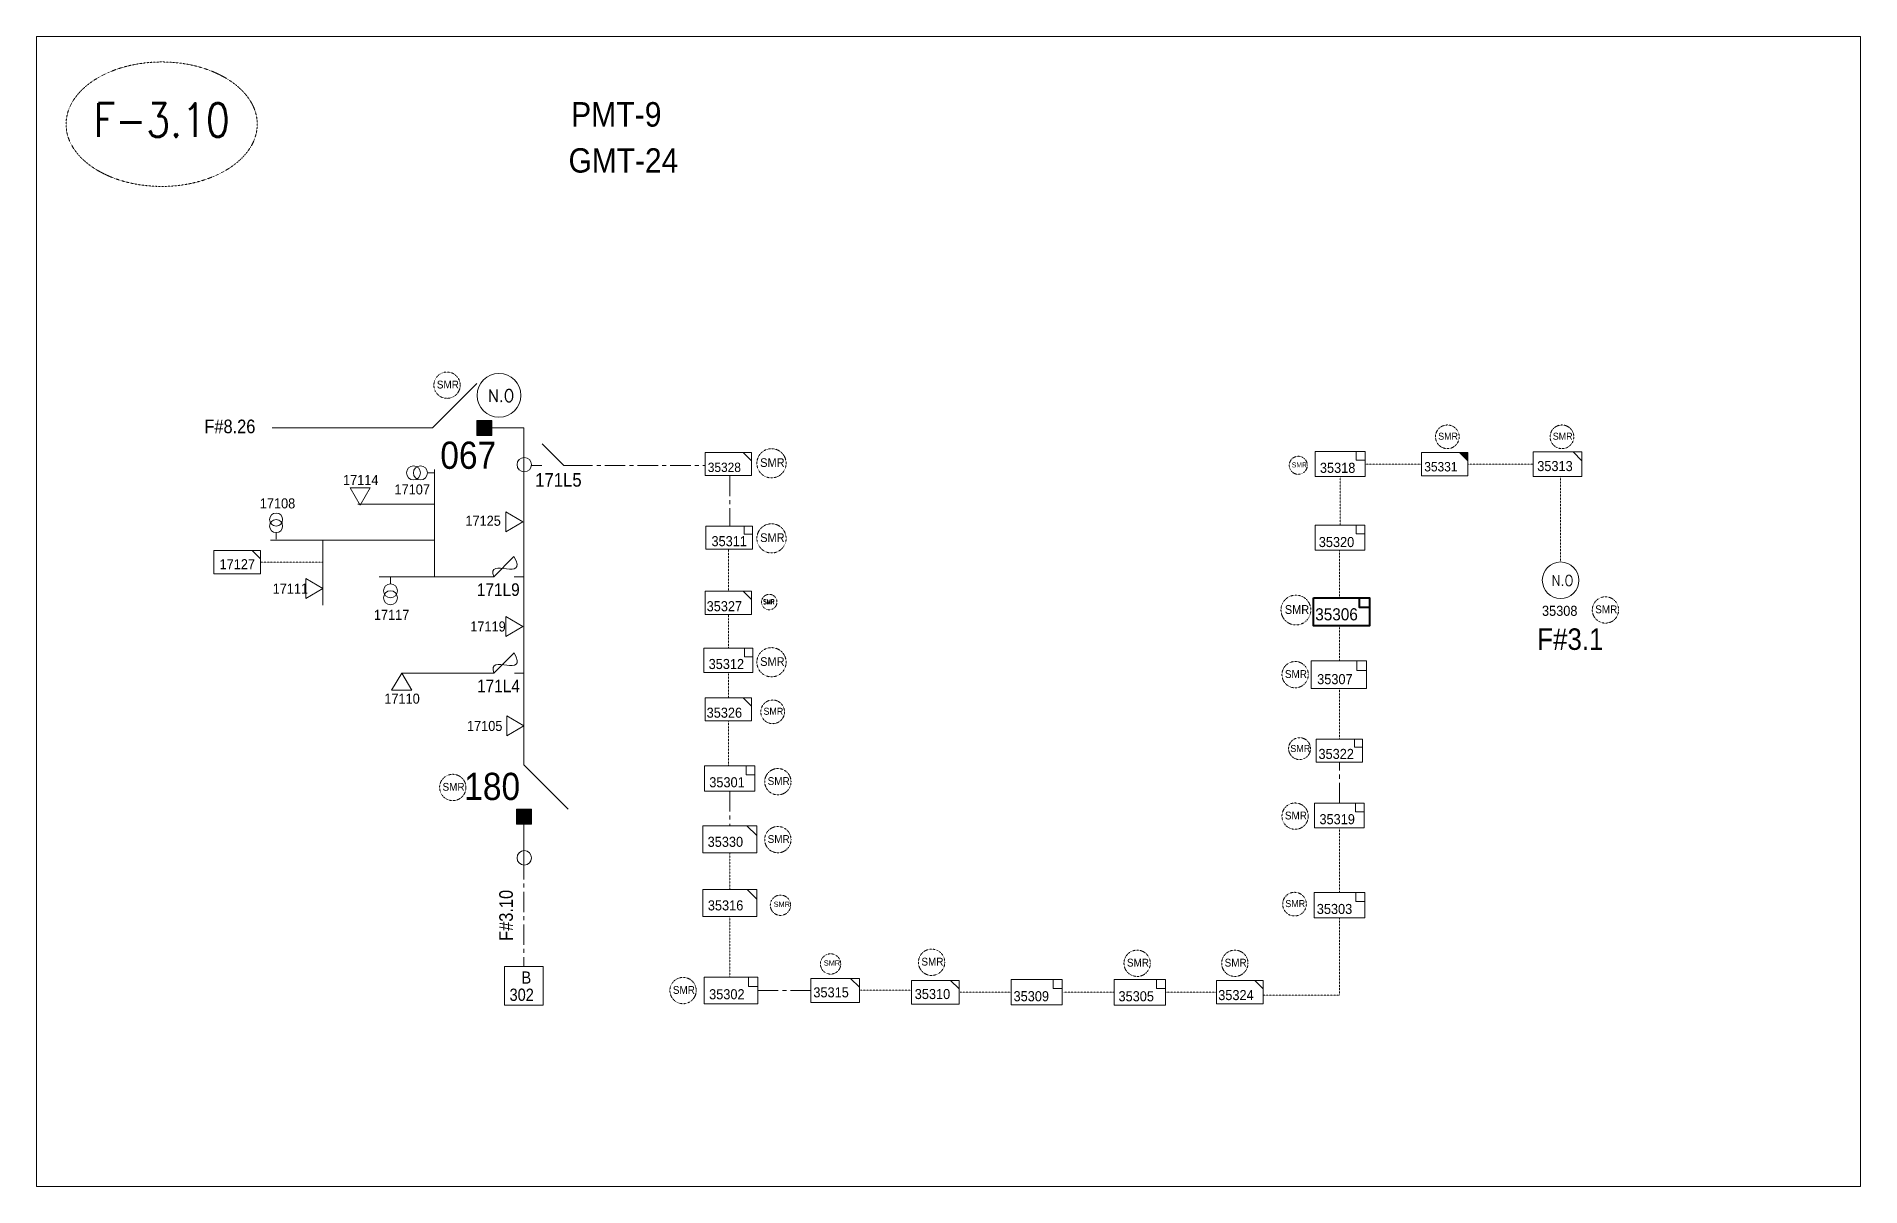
# Model space of a CAD drawing. Header units: metres. Extents: x 65984 to 144644, y -19036 to 23726.
# Drawn here: x 111654 to 112635, y 9140 to 9758 of the extents above; entities that cross this region are included whole.
import ezdxf
from ezdxf.enums import TextEntityAlignment as Align

# ---------------------------------------------------------------- set-up
doc = ezdxf.new("R2010")
doc.units = ezdxf.units.M
doc.header["$MEASUREMENT"] = 0
doc.linetypes.add('( Center )', pattern=[2, 1.25, -0.25, 0.25, -0.25])
doc.linetypes.add('DGN Style 3', pattern=[0.013877, 0, -0.013877])
doc.layers.get('0').update_dxf_attribs({"color": 95, "lineweight": 40})
for name, color, linetype, lineweight in [('ABS', 7, 'Continuous', 40), ('ABS NUMBER', 112, 'Continuous', 30), ('d_eos no', 121, 'Continuous', 40), ('d_fco', 5, 'Continuous', 40), ('d_fco text', 95, 'Continuous', 40), ('d_oh branch', 94, 'Continuous', 40), ('d_tf', 1, 'Continuous', 40), ('d_tf no', 6, 'Continuous', 40), ('d_tf_200', 1, 'Continuous', 40), ('d_ug cable', 95, 'Continuous', 40), ('FDR  1  05', 172, 'Continuous', 40), ('FDR  1  16', 234, 'Continuous', 40), ('fedr no', 95, 'Continuous', 40), ('GRID STATION 01', 7, 'Continuous', 40), ('O H MAIN FEEDER', 4, 'Continuous', 100), ('SW N O', 114, 'Continuous', 30)]:
    doc.layers.add(name, color=color, linetype=linetype, lineweight=lineweight)
doc.styles.add('NASKHF', font='naskhf.shx', dxfattribs={"height": 8})
doc.styles.add('Style-Arial', font='arial.ttf')
doc.styles.add('Style-msdefault', font='msdefault.shx')
doc.styles.add('Style-STANDARD', font='STANDARD.shx')

msp = doc.modelspace()

# ---------------------------------------------------------------- texts
at = {"layer": 'ABS NUMBER', "color": 2, "lineweight": 13, "style": 'Style-Arial', "width": 0.88}
for s, p in [('067', (111901.31, 9525.93)), ('180', (111914.19, 9347.83))]:
    msp.add_text(s, height=14.641, dxfattribs=at).set_placement(p, align=Align.RIGHT)
at = {"layer": 'd_eos no', "color": 7, "linetype": 'Continuous', "lineweight": 13, "style": 'Style-Arial', "width": 0.88}
msp.add_text('PMT-9', height=13.183, dxfattribs=at).set_placement((111941.58, 9723.15), align=Align.TOP_LEFT)
at = {"layer": 'd_eos no', "color": 7, "linetype": 'Continuous', "lineweight": 13, "insert": (111940.22, 9698.33), "char_height": 13.088, "attachment_point": 1, "style": 'NASKHF'}
msp.add_mtext('\\fArial|b0|i0|c178178|p39;\\H1x;\\W0.88;GMT-24\\P', dxfattribs=at)
at = {"layer": 'd_fco text', "color": 7, "linetype": 'Continuous', "lineweight": 13, "style": 'Style-msdefault', "width": 0.916667}
for s, height, p in [('171L5', 7.318, (111947.25, 9516.34)), ('171L9', 6.759, (111913.96, 9457.59))]:
    msp.add_text(s, height=height, dxfattribs=at).set_placement(p, align=Align.RIGHT)
at = {"layer": 'd_fco text', "color": 120, "linetype": 'Continuous', "lineweight": 13, "style": 'Style-msdefault', "width": 0.916667}
msp.add_text('171L4', height=6.759, dxfattribs=at).set_placement((111914.08, 9405.79), align=Align.RIGHT)
at = {"layer": 'd_tf no', "color": 120, "linetype": 'Continuous', "lineweight": 13, "style": 'Style-msdefault', "width": 0.945946}
for s, p in [('17114', (111818.97, 9522.62)), ('17108', (111774.24, 9510.06)), ('17125', (111884.78, 9500.71)), ('17127', (111752.6, 9477.34)), ('17111', (111781.14, 9464.21)), ('17117', (111835.56, 9450.1)), ('17119', (111887.4, 9443.87)), ('17110', (111841.18, 9405.05)), ('17105', (111885.62, 9390.36)), ('35309', (112179.47, 9245.02))]:
    msp.add_text(s, height=5.417, dxfattribs=at).set_placement(p, align=Align.TOP_LEFT)
at = {"layer": 'd_tf no', "color": 2, "linetype": 'Continuous', "lineweight": 13, "style": 'Style-msdefault', "width": 0.945946}
for s, height, p in [('35328', 5.064, (112015.08, 9529.27)), ('35318', 5.417, (112344.18, 9529.18)), ('35331', 5.065, (112400.3, 9529.6)), ('35313', 5.417, (112461.03, 9530.13)), ('35311', 5.417, (112017.07, 9489.74)), ('35327', 5.417, (112014.47, 9454.76)), ('35308', 5.417, (112463.58, 9452.28)), ('35312', 5.417, (112015.54, 9423.68)), ('35307', 5.417, (112342.7, 9415.53)), ('35326', 5.417, (112014.47, 9397.49)), ('35322', 5.417, (112343.4, 9375.32)), ('35301', 5.417, (112015.89, 9360.08)), ('35319', 5.417, (112343.93, 9340.22)), ('35330', 5.417, (112015.01, 9328.05)), ('35316', 5.417, (112015.13, 9293.86)), ('35303', 5.417, (112342.5, 9291.94)), ('35302', 5.417, (112015.8, 9246.08)), ('35315', 5.417, (112071.85, 9247.09)), ('35310', 5.417, (112126.35, 9246.19)), ('35305', 5.417, (112235.9, 9245)), ('35324', 5.417, (112289.51, 9245.62))]:
    msp.add_text(s, height=height, dxfattribs=at).set_placement(p, align=Align.TOP_LEFT)
at = {"layer": 'd_tf no', "color": 1, "linetype": 'Continuous', "lineweight": 40, "style": 'Style-msdefault', "width": 0.945946}
for height, p in [(2.664, (112329.05, 9529.37)), (3.82, (112328.26, 9377.44))]:
    msp.add_text('SMR', height=height, dxfattribs=at).set_placement(p, align=Align.TOP_LEFT)
at = {"layer": 'd_tf no', "color": 120, "linetype": 'Continuous', "lineweight": 40, "style": 'Style-msdefault', "width": 0.945946}
msp.add_text('17107', height=5.417, dxfattribs=at).set_placement((111846.65, 9517.56), align=Align.TOP_LEFT)
at = {"layer": 'd_tf no', "color": 111, "linetype": 'Continuous', "lineweight": 13, "style": 'Style-msdefault', "width": 0.945946}
msp.add_text('35320', height=5.417, dxfattribs=at).set_placement((112343.57, 9489.27), align=Align.TOP_LEFT)
at = {"layer": 'd_tf no', "color": 2, "linetype": 'Continuous', "lineweight": 40, "attachment_point": 1, "style": 'NASKHF'}
for insert, char_height in [((111869.43, 9573.35), 4.2081), ((112043.25, 9531.62), 4.6757), ((112043.25, 9491.24), 4.6757), ((112043.25, 9424.62), 4.6757), ((111872.5, 9357.01), 4.2081)]:
    msp.add_mtext('\\Fmsdefault;\\H1x;\\W0.945946;SMR^I', dxfattribs=dict(at, insert=insert, char_height=char_height))
at = {"layer": 'd_tf no', "color": 1, "linetype": 'Continuous', "lineweight": 40, "attachment_point": 1, "style": 'NASKHF'}
for insert, char_height in [((112407.77, 9545.35), 3.7873), ((112469.38, 9545.35), 3.7873), ((112492.21, 9452.47), 4.2081), ((112325.37, 9417.68), 4.2081), ((112045.03, 9397.44), 3.7873), ((112047.28, 9360.11), 4.2081), ((112325.37, 9341.58), 4.2081), ((112047.28, 9328.95), 4.2081), ((112325.6, 9294.01), 3.7873), ((112129.94, 9262.99), 4.2081), ((112240.44, 9262.45), 4.2081), ((112292.97, 9262.45), 4.2081), ((111996.31, 9247.77), 4.2081)]:
    msp.add_mtext('\\Fmsdefault;\\H1x;\\W0.945946;SMR^I', dxfattribs=dict(at, insert=insert, char_height=char_height))
at = {"layer": 'd_tf no', "color": 1, "linetype": 'Continuous', "lineweight": 40, "ltscale": 0.729, "insert": (112047.92, 9454.42), "char_height": 2.379, "attachment_point": 5, "line_spacing_factor": 1.2, "style": 'Style-STANDARD'}
msp.add_mtext('\\H1x;\\W0.909091;SMR\\P', dxfattribs=at)
at = {"layer": 'd_tf no', "color": 1, "lineweight": 13, "insert": (112325.34, 9452.62), "char_height": 4.7493, "attachment_point": 1, "style": 'NASKHF'}
msp.add_mtext('\\Fmsdefault;\\H1x;\\W0.925;SMR\\P', dxfattribs=at)
at = {"layer": 'd_tf no', "color": 2, "lineweight": 13, "char_height": 2.8143, "attachment_point": 1, "style": 'NASKHF'}
for insert in [(112050.47, 9293.17), (112077.43, 9261.58)]:
    msp.add_mtext('\\Fmsdefault;\\H1x;\\W0.925;SMR\\P', dxfattribs=dict(at, insert=insert))
at = {"layer": 'fedr no', "color": 6, "linetype": 'Continuous', "lineweight": 13, "style": 'Style-STANDARD', "width": 0.909091}
msp.add_text('F-3.10', height=18.057, dxfattribs=at).set_placement((111721.55, 9713.5), align=Align.MIDDLE_CENTER)
at = {"layer": 'GRID STATION 01', "color": 55, "linetype": 'Continuous', "lineweight": 13, "style": 'Style-msdefault', "width": 0.9}
msp.add_text('F#8.26', height=7.321, dxfattribs=at).set_placement((111744.43, 9552.41), align=Align.TOP_LEFT)
msp.add_text('F#3.1', height=11.555, dxfattribs=at).set_placement((112496.59, 9428.56), align=Align.RIGHT)
at = {"layer": 'GRID STATION 01', "linetype": 'Continuous', "lineweight": 13, "style": 'Style-msdefault', "width": 0.9}
msp.add_text('F#3.10', height=7.321, rotation=90, dxfattribs=at).set_placement((111902.96, 9272.07), align=Align.TOP_LEFT)
at = {"layer": 'GRID STATION 01', "linetype": 'Continuous', "lineweight": 13, "style": 'Style-msdefault', "width": 0.888889}
for s, height, p in [('B', 6.59, (111914.91, 9255.63)), ('302', 6.588, (111908.51, 9246.39))]:
    msp.add_text(s, height=height, dxfattribs=at).set_placement(p, align=Align.TOP_LEFT)

# ---------------------------------------------------------------- blocks, each defined once
blk = doc.blocks.new('ABS2_1_1')
at = {"color": 0, "linetype": 'ByBlock', "lineweight": -2, "ltscale": 500}
for q in [(-29900, 43500), (0, 0)]:
    blk.add_line((0, 13600), q, dxfattribs=at)
at = {"color": 0, "linetype": 'ByBlock', "lineweight": -2, "ltscale": 500, "flags": 128}
for points in [[(5000, 43600), (-5000, 43600), (-5000, 53600), (5000, 53600)], [(3791, 49653), (3791, 49653), (3791, 49653)]]:
    blk.add_lwpolyline(points, close=True, dxfattribs=at)
at = {"color": 0, "linetype": 'ByBlock', "lineweight": -2, "ltscale": 500}
for points in [[(5000, 43600), (-5000, 43600), (5000, 53600), (-5000, 53600)], [(3791, 49653), (3791, 49653), (3791, 49653)]]:
    blk.add_solid(points, dxfattribs=at)
blk = doc.blocks.new('*U1078')
at = {"layer": 'd_fco', "color": 120, "linetype": 'Continuous', "lineweight": 13}
blk.add_line((-4.6, 4.2), (-10.1, 4.2), dxfattribs=at)
at = {"layer": 'd_fco', "color": 120, "linetype": 'Continuous', "lineweight": 13, "flags": 128}
blk.add_lwpolyline([(13, 4.2), (7.1, 4.2), (-4.4, -7.3)], dxfattribs=at)
at = {"layer": 'd_fco', "color": 120, "linetype": 'Continuous', "lineweight": 13}
blk.add_open_spline([(-4.4, -7.3), (-13, 7.7), (11.6, -7.7), (7.1, 4.2)], degree=3, dxfattribs=at)
blk = doc.blocks.new('TFU_101')
at = {"layer": 'd_tf_200', "color": 120, "linetype": 'Continuous', "lineweight": 13}
blk.add_line((0, 10), (0, 0), dxfattribs=at)
for centre in [(0, 30), (0, 20)]:
    blk.add_circle(centre, 10, dxfattribs=at)
blk = doc.blocks.new('*U1012')
at = {"layer": 'd_fco', "color": 7, "linetype": 'Continuous', "lineweight": 13}
blk.add_line((-4.6, 4.2), (-10.1, 4.2), dxfattribs=at)
at = {"layer": 'd_fco', "color": 7, "linetype": 'Continuous', "lineweight": 13, "flags": 128}
blk.add_lwpolyline([(13, 4.2), (7.1, 4.2), (-4.4, -7.3)], dxfattribs=at)
at = {"layer": 'd_fco', "color": 7, "linetype": 'Continuous', "lineweight": 13}
blk.add_open_spline([(-4.4, -7.3), (-13, 7.7), (11.6, -7.7), (7.1, 4.2)], degree=3, dxfattribs=at)
blk = doc.blocks.new('*U1095')
at = {"layer": 'd_fco', "color": 7, "linetype": 'Continuous', "lineweight": 13}
blk.add_line((-4.25, -4), (-8.12, -4), dxfattribs=at)
at = {"layer": 'd_fco', "color": 7, "linetype": 'Continuous', "lineweight": 13, "extrusion": (0, 0, -1), "flags": 128}
blk.add_lwpolyline([(-8.09, -4), (-3.93, -4), (4.1, 4.03)], dxfattribs=at)
blk = doc.blocks.new('TF3')
at = {"color": 0, "linetype": 'ByBlock', "lineweight": -2}
for p, q in [((11.3, 9), (18.3, 9)), ((18.3, 9), (18.3, 2))]:
    blk.add_line(p, q, dxfattribs=at)
at = {"color": 0, "linetype": 'ByBlock', "lineweight": -2, "flags": 128}
blk.add_lwpolyline([(18.3, 2), (11.3, 2), (11.3, 9)], dxfattribs=at)
at = {"color": 0, "linetype": 'ByBlock', "lineweight": -2}
blk.add_3dface([(-21.7, 9), (18.3, 9), (18.3, -11), (-21.7, -11)], dxfattribs=at)
blk = doc.blocks.new('TF_8')
at = {"color": 0, "linetype": 'ByBlock', "lineweight": -2}
blk.add_line((6.3, 4.95), (9.9, 1.35), dxfattribs=at)
blk.add_3dface([(-10.1, 4.95), (9.9, 4.95), (9.9, -5.05), (-10.1, -5.05)], dxfattribs=at)
blk = doc.blocks.new('exist.us-1000kva')
at = {"color": 0, "linetype": 'ByBlock', "lineweight": -2, "flags": 128}
blk.add_lwpolyline([(40, 12.9), (32.8, 20), (40, 20)], close=True, dxfattribs=at)
at = {"color": 0, "linetype": 'ByBlock', "lineweight": -2, "extrusion": (0, 0, -1)}
blk.add_solid([(-40, 12.9), (-32.8, 20), (-40, 20)], dxfattribs=at)
at = {"color": 0, "linetype": 'ByBlock', "lineweight": -2, "xscale": 2, "yscale": 2}
blk.add_blockref('TF_8', (20.2, 10.1), dxfattribs=at)
blk = doc.blocks.new('*U1383')
at = {"layer": 'FDR  1  05', "color": 2, "linetype": 'Continuous', "lineweight": 40, "xscale": 0.4266530155163069, "yscale": 0.4266530155163069, "zscale": 0.108207124560546, "rotation": 359.9999999999999}
blk.add_blockref('TF3', (0.73, 0.54), dxfattribs=at)
at = {"layer": 'd_tf no', "color": 2, "linetype": 'Continuous', "lineweight": 40, "style": 'Style-msdefault', "width": 0.945946}
blk.add_text('35306', height=3.7, dxfattribs=at).set_placement((-7.99, 1.17), align=Align.TOP_LEFT)
blk = doc.blocks.new('*U1465')
at = {"layer": 'SW N O', "color": 3, "lineweight": 13, "ltscale": 0.426762}
blk.add_circle((0, 0), 16.8, dxfattribs=at)
at = {"layer": 'SW N O', "color": 3, "lineweight": 13, "style": 'Style-STANDARD'}
blk.add_text('N.O', height=9.6, dxfattribs=at).set_placement((1.7, -0.2), align=Align.MIDDLE_CENTER)
blk = doc.blocks.new('TRA1_1156')
at = {"layer": 'd_tf', "color": 120, "linetype": 'Continuous', "lineweight": 13, "ltscale": 0.000346056, "flags": 128}
blk.add_lwpolyline([(10, -17), (0, 0), (-10, -17)], close=True, dxfattribs=at)
blk = doc.blocks.new('TRA1_1155')
at = {"layer": 'd_tf', "color": 120, "linetype": 'Continuous', "lineweight": 13, "ltscale": 0.000346056, "xscale": 1.000046566207833, "yscale": 1.000046566207833, "zscale": 1.000046566207833, "rotation": 180}
blk.add_blockref('TRA1_1156', (0, 0), dxfattribs=at)
blk = doc.blocks.new('TRA1_1158')
at = {"layer": 'd_tf', "color": 120, "linetype": 'Continuous', "lineweight": 13, "ltscale": 0.000346056, "extrusion": (0, 0, -1), "flags": 128}
blk.add_lwpolyline([(-10, -17), (0, 0), (10, -17)], close=True, dxfattribs=at)
blk = doc.blocks.new('TRA1_1157')
at = {"layer": 'd_tf', "color": 120, "linetype": 'Continuous', "lineweight": 13, "ltscale": 0.000346056, "xscale": 1.000046566207833, "yscale": 1.000046566207833, "zscale": 1.000046566207833, "rotation": 180}
blk.add_blockref('TRA1_1158', (0, 0), dxfattribs=at)
blk = doc.blocks.new('*U3001')
at = {"layer": 'FDR  1  05', "color": 120, "linetype": 'Continuous', "lineweight": 13, "flags": 128}
blk.add_lwpolyline([(20, 10), (20, 2.8), (12.8, 10)], close=True, dxfattribs=at)
at = {"layer": 'FDR  1  05', "color": 120, "linetype": 'Continuous', "lineweight": 13, "xscale": 2, "yscale": 2, "rotation": 359.9999999999999}
blk.add_blockref('TF_8', (0.2, 0.1), dxfattribs=at)
blk = doc.blocks.new('*U2767')
at = {"layer": 'FDR  1  05', "color": 2, "linetype": 'Continuous', "lineweight": 13, "flags": 128}
blk.add_lwpolyline([(8.53, 4.26), (8.53, 1.19), (5.45, 4.26)], dxfattribs=at)
blk.add_lwpolyline([(5.45, 4.26), (8.53, 4.26), (8.53, 1.19)], close=True, dxfattribs=at)
at = {"layer": 'FDR  1  05', "color": 2, "linetype": 'Continuous', "lineweight": 13, "xscale": 0.8535245333131425, "yscale": 0.8535245333131425, "zscale": 0.4267622666565712, "rotation": 359.9999999999999}
blk.add_blockref('TF_8', (0.08, 0.04), dxfattribs=at)
blk = doc.blocks.new('*U4069')
at = {"layer": 'SW N O', "color": 3, "lineweight": 13, "ltscale": 0.426762}
blk.add_circle((0, 0), 16.8, dxfattribs=at)
at = {"layer": 'SW N O', "color": 3, "lineweight": 13, "style": 'Style-STANDARD'}
blk.add_text('N.O', height=9.6, dxfattribs=at).set_placement((1.7, -0.2), align=Align.MIDDLE_CENTER)

# ---------------------------------------------------------------- linework, layer by layer
at = {"layer": 'd_oh branch', "color": 120, "linetype": 'Continuous', "lineweight": 13}
for p, q in [((111868.08, 9467.85), (111868.08, 9525.55)), ((111826.93, 9506.88), (111868.08, 9506.88)), ((111779.9, 9487.65), (111868.08, 9487.65)), ((111808.13, 9452.52), (111808.13, 9487.65)), ((111838.38, 9467.85), (111900.04, 9467.85)), ((111850.52, 9416.04), (111895.51, 9416.04))]:
    msp.add_line(p, q, dxfattribs=at)
at = {"layer": 'd_ug cable', "color": 120, "linetype": 'DGN Style 3', "lineweight": 13, "flags": 128}
for points in [[(112368.43, 9528.5), (112398.53, 9528.5)], [(112423.77, 9528.5), (112458.82, 9528.5)], [(112354.99, 9495.62), (112354.99, 9521.78)], [(112473.48, 9521.53), (112473.48, 9476.19)], [(111774.58, 9475.7), (111808.13, 9475.7)], [(112026.17, 9482.57), (112026.17, 9460.13)], [(112354.67, 9456.05), (112354.67, 9482.21)], [(112026.17, 9447.63), (112026.17, 9429.44)], [(112354.67, 9423.09), (112354.67, 9442.1)], [(112026.17, 9416.27), (112026.17, 9402.85)], [(112354.67, 9380.6), (112354.67, 9407.65)], [(112026.17, 9390.35), (112026.17, 9366.44)], [(112354.67, 9332.79), (112354.67, 9298.06)], [(112026.87, 9299.7), (112026.87, 9319.38)], [(112026.99, 9252.6), (112026.99, 9285.19)], [(112354.67, 9284.44), (112354.63, 9242.91)], [(112026.99, 9237.99), (112026.99, 9238.01)], [(112097.2, 9245.54), (112124.59, 9245.54)], [(112150.79, 9244.45), (112178.18, 9244.45)], [(112206.24, 9244.45), (112233.63, 9244.45)], [(112261.23, 9244.45), (112288.62, 9244.45)], [(112313.67, 9242.91), (112354.63, 9242.91)]]:
    msp.add_lwpolyline(points, dxfattribs=at)
at = {"layer": 'd_ug cable', "color": 1, "linetype": 'DGN Style 3', "lineweight": 13}
for centre, radius in [((111874.9, 9570.91), 7.08), ((112049.34, 9528.91), 7.86), ((112049.34, 9488.53), 7.86), ((112049.34, 9421.91), 7.86), ((111877.98, 9354.57), 7.08), ((112054.16, 9291.24), 5.46), ((112081.11, 9259.65), 5.46)]:
    msp.add_circle(centre, radius, dxfattribs=at)
at = {"layer": 'd_ug cable', "color": 2, "linetype": 'DGN Style 3', "lineweight": 13}
for centre, radius in [((112412.69, 9543.15), 6.37), ((112474.31, 9543.15), 6.37), ((112332.56, 9527.82), 4.85), ((112048.14, 9454.29), 4.14), ((112331.27, 9450), 8.02), ((112497.69, 9450.03), 7.08), ((112330.85, 9415.24), 7.08), ((112049.96, 9395.24), 6.37), ((112333.24, 9375.45), 5.89), ((112052.76, 9357.67), 7.08), ((112330.85, 9339.15), 7.08), ((112052.76, 9326.51), 7.08), ((112330.53, 9291.82), 6.37), ((112135.42, 9260.55), 7.08), ((112245.91, 9260.01), 7.08), ((112298.44, 9260.01), 7.08), ((112001.79, 9245.34), 7.08)]:
    msp.add_circle(centre, radius, dxfattribs=at)
at = {"layer": 'FDR  1  16', "color": 120, "linetype": '( Center )', "lineweight": 13, "ltscale": 8.7846}
for p, q in [((112354.67, 9346.11), (112354.67, 9368.1)), ((112026.87, 9352.63), (112026.87, 9333.89)), ((112042.03, 9245.4), (112070.53, 9245.4))]:
    msp.add_line(p, q, dxfattribs=at)
at = {"layer": 'FDR  1  16', "color": 120, "linetype": '( Center )', "lineweight": 13, "ltscale": 8.7846, "flags": 128}
for points in [[(111942.2, 9527.64), (112013.67, 9527.64)], [(112026.85, 9522.28), (112026.85, 9495.17)], [(111916.25, 9316.09), (111916.25, 9316.09), (111916.25, 9258.2)]]:
    msp.add_lwpolyline(points, dxfattribs=at)
at = {"layer": 'fedr no', "color": 82, "linetype": 'DGN Style 3', "lineweight": 13, "true_color": 0x1dc70e}
msp.add_ellipse((111721.47, 9711.27), major_axis=(51.39, 0), ratio=0.651175, dxfattribs=at)
at = {"layer": 'GRID STATION 01', "color": 1, "lineweight": 13, "ltscale": 0.379284, "flags": 128}
msp.add_lwpolyline([(111926.64, 9258.2), (111905.86, 9258.2), (111905.86, 9237.42), (111926.64, 9237.42)], close=True, dxfattribs=at)
at = {"layer": 'O H MAIN FEEDER', "color": 234, "lineweight": 13, "ltscale": 43.923}
msp.add_line((111856.83, 9547.89), (111780.86, 9547.89), dxfattribs=at)
at = {"layer": 'O H MAIN FEEDER', "color": 120, "lineweight": 13, "ltscale": 0.714928}
for p, q in [((111898.9, 9547.89), (111916.25, 9547.89)), ((111916.25, 9376.51), (111916.25, 9547.89)), ((111916.25, 9316.09), (111916.25, 9340.77))]:
    msp.add_line(p, q, dxfattribs=at)
at = {"layer": 'O H MAIN FEEDER', "color": 140, "linetype": 'Continuous', "lineweight": 13, "flags": 128}
msp.add_lwpolyline([(111654.17, 9758.45), (112634.82, 9758.45), (112634.82, 9139.95), (111654.17, 9139.95)], close=True, dxfattribs=at)
at = {"layer": 'O H MAIN FEEDER', "color": 120, "lineweight": 13, "ltscale": 0.714928}
for centre in [(111916.41, 9528.17), (111916.41, 9316.7)]:
    msp.add_circle(centre, 3.89, dxfattribs=at)

# ---------------------------------------------------------------- block references
at = {"layer": 'ABS', "color": 2, "linetype": 'Continuous', "lineweight": 13, "ltscale": 1.190142, "xscale": 0.0007973960743554503, "yscale": 0.0007973960743554503, "zscale": 0.0005280611300687443}
for p, rotation in [((111856.16, 9547.89), 269.9999928006755), ((111916.25, 9377.64), 179.9999928006755)]:
    msp.add_blockref('ABS2_1_1', p, dxfattribs=dict(at, rotation=rotation))
at = {"layer": 'd_fco', "color": 7, "linetype": 'Continuous', "lineweight": 13, "xscale": 1.464100000000001, "yscale": 1.464100000000001, "zscale": 1.464100000000001}
msp.add_blockref('*U1095', (111932.02, 9533.5), dxfattribs=at)
at = {"layer": 'd_fco', "color": 7, "linetype": 'Continuous', "lineweight": 13, "xscale": 0.9420537050831042, "yscale": 0.9420537050831042, "zscale": 0.9420537050831042, "rotation": 180.0000000006002}
msp.add_blockref('*U1012', (111906.7, 9471.82), dxfattribs=at)
at = {"layer": 'd_fco', "color": 120, "linetype": 'Continuous', "lineweight": 13, "xscale": 0.9420537050831042, "yscale": 0.9420537050831042, "zscale": 0.9420537050831042, "rotation": 180.0000000006002}
msp.add_blockref('*U1078', (111906.83, 9420.02), dxfattribs=at)
at = {"layer": 'd_tf', "color": 120, "linetype": 'Continuous', "lineweight": 13, "ltscale": 0.000346056, "extrusion": (0, 0, -1)}
for name, p, xscale, yscale, zscale, rotation in [('TRA1_1155', (-111828.2, 9506.43), 0.5417170000000001, 0.5417170000000001, 0.5417170000000001, 359.9999999999999), ('TRA1_1155', (-111828.2, 9506.43), 0.5417170000000001, 0.5417170000000001, 0.5417170000000001, 359.9999999999999), ('TRA1_1155', (-111808.13, 9461.58), 0.5417170000000001, 0.5417170000000001, 0.5417170000000001, 269.9999999999999), ('TRA1_1157', (-111916.23, 9387.68), 0.5417169999999998, 0.5417169999999998, 0.5417169999999998, 270.0000072001345)]:
    msp.add_blockref(name, p, dxfattribs=dict(at, xscale=xscale, yscale=yscale, zscale=zscale, rotation=rotation))
at = {"layer": 'd_tf', "color": 120, "linetype": 'Continuous', "lineweight": 13, "ltscale": 0.000346056, "xscale": 0.5417170000000001, "yscale": 0.5417170000000001, "zscale": 0.5417170000000001}
for p, rotation in [((111915.7, 9497.46), 89.99999999999997), ((111915.7, 9441.15), 89.99999999999997), ((111850.54, 9416.04), 179.9999999995632)]:
    msp.add_blockref('TRA1_1155', p, dxfattribs=dict(at, rotation=rotation))
at = {"layer": 'd_tf_200', "color": 120, "linetype": 'Continuous', "lineweight": 13}
for p, xscale, yscale, zscale, rotation in [((111868.08, 9523.73), 0.3748935807671313, 0.3748935807671313, 0.3748935807671313, 89.9999999999999), ((111783.03, 9488.15), 0.3497804727115406, 0.3497804727115406, 0.3497804727115406, 359.9999999999999), ((111844.5, 9467.85), 0.3748935807671313, 0.3748935807671313, 0.3748935807671313, 179.9999999999999)]:
    msp.add_blockref('TFU_101', p, dxfattribs=dict(at, xscale=xscale, yscale=yscale, zscale=zscale, rotation=rotation))
at = {"layer": 'FDR  1  05', "color": 2, "linetype": 'Continuous', "lineweight": 13, "xscale": 1.464100000000001, "yscale": 1.464100000000001, "zscale": 1.464100000000001}
for p in [(112026.18, 9528.53), (112026.18, 9453.88), (112026.18, 9396.61), (112301.13, 9244.45)]:
    msp.add_blockref('*U2767', p, dxfattribs=at)
at = {"layer": 'FDR  1  05', "color": 2, "linetype": 'Continuous', "lineweight": 13, "rotation": 359.9999999999999}
for name, p, xscale, yscale, zscale in [('TF3', (112356.13, 9529.17), 0.6721949753846271, 0.6721949753846271, 0.1904459390297026), ('exist.us-1000kva', (112398.78, 9522.25), 0.6248226346118861, 0.6248226346118861, 0.6248226346118861), ('TF_8', (112472.05, 9528.5), 1.310069730644324, 1.310069730644324, 0.6248226346118861), ('TF3', (112027.63, 9489.55), 0.6246626800174251, 0.6246626800174251, 0.1904459390297026), ('TF3', (112027.32, 9423.58), 0.6589491706295049, 0.6589491706295049, 0.1904459390297026), ('TF3', (112355.66, 9416.02), 0.7440622082769152, 0.7440622082769152, 0.1904459390297026), ('TF3', (112355.73, 9374.97), 0.6246626800174251, 0.6246626800174251, 0.1904459390297026), ('TF3', (112028.02, 9360.06), 0.6749895036612784, 0.6749895036612784, 0.1904459390297026), ('TF3', (112355.8, 9340.12), 0.6660272110331695, 0.6660272110331695, 0.1904459390297026), ('TF_8', (112027.02, 9326.71), 1.451169455020906, 1.451169455020906, 0.6248226346118861), ('TF_8', (112027.13, 9292.52), 1.451169455020906, 1.451169455020906, 0.6248226346118861), ('TF3', (112355.83, 9291.93), 0.6808840309937857, 0.6808840309937857, 0.1904459390297026), ('TF3', (112028.8, 9246.12), 0.7229126281664278, 0.7229126281664278, 0.1904459390297026), ('TF_8', (112083.68, 9245.46), 1.302615584151575, 1.302615584151575, 0.6248226346118861), ('TF_8', (112137.51, 9244.51), 1.278992662565325, 1.278992662565325, 0.6248226346118861), ('TF3', (112248.61, 9245.14), 0.6900390664918382, 0.6900390664918382, 0.1904459390297026)]:
    msp.add_blockref(name, p, dxfattribs=dict(at, xscale=xscale, yscale=yscale, zscale=zscale))
at = {"layer": 'FDR  1  05', "color": 111, "linetype": 'Continuous', "lineweight": 13, "xscale": 0.6694316731140499, "yscale": 0.6694316731140499, "zscale": 0.1904459390297026, "rotation": 359.9999999999999}
msp.add_blockref('TF3', (112356.13, 9489.59), dxfattribs=at)
at = {"layer": 'FDR  1  05', "color": 120, "linetype": 'Continuous', "lineweight": 13, "xscale": 0.6248226346118861, "yscale": 0.6248226346118861, "zscale": 0.6248226346118861}
msp.add_blockref('*U3001', (111762.09, 9475.72), dxfattribs=at)
at = {"layer": 'FDR  1  05', "color": 2, "linetype": 'Continuous', "lineweight": 40, "xscale": 1.760012936330647, "yscale": 1.760012936330647, "zscale": 1.760012936330647}
msp.add_blockref('*U1383', (112355.73, 9448.89), dxfattribs=at)
at = {"layer": 'FDR  1  05', "color": 120, "linetype": 'Continuous', "lineweight": 13, "xscale": 0.68606476194557, "yscale": 0.68606476194557, "zscale": 0.1904459390297026, "rotation": 359.9999999999999}
msp.add_blockref('TF3', (112193.07, 9245.13), dxfattribs=at)
at = {"layer": 'SW N O', "color": 3, "lineweight": 13}
for name, p, xscale, yscale, zscale in [('*U1465', (111902.82, 9565.43), 0.7021699224138787, 0.7021699224138787, 0.7021699224138787), ('*U4069', (112473.56, 9466.01), 0.5843641890238731, 0.5843641890238731, 0.5843641890238731)]:
    msp.add_blockref(name, p, dxfattribs=dict(at, xscale=xscale, yscale=yscale, zscale=zscale))

msp.set_redraw_order([(e.dxf.handle, doc.entitydb.next_handle()) for e in msp.query("TEXT MTEXT ATTDEF DIMENSION ARC_DIMENSION")])  # texts and dimensions are drawn at this point

doc.saveas('drawing.dxf')
